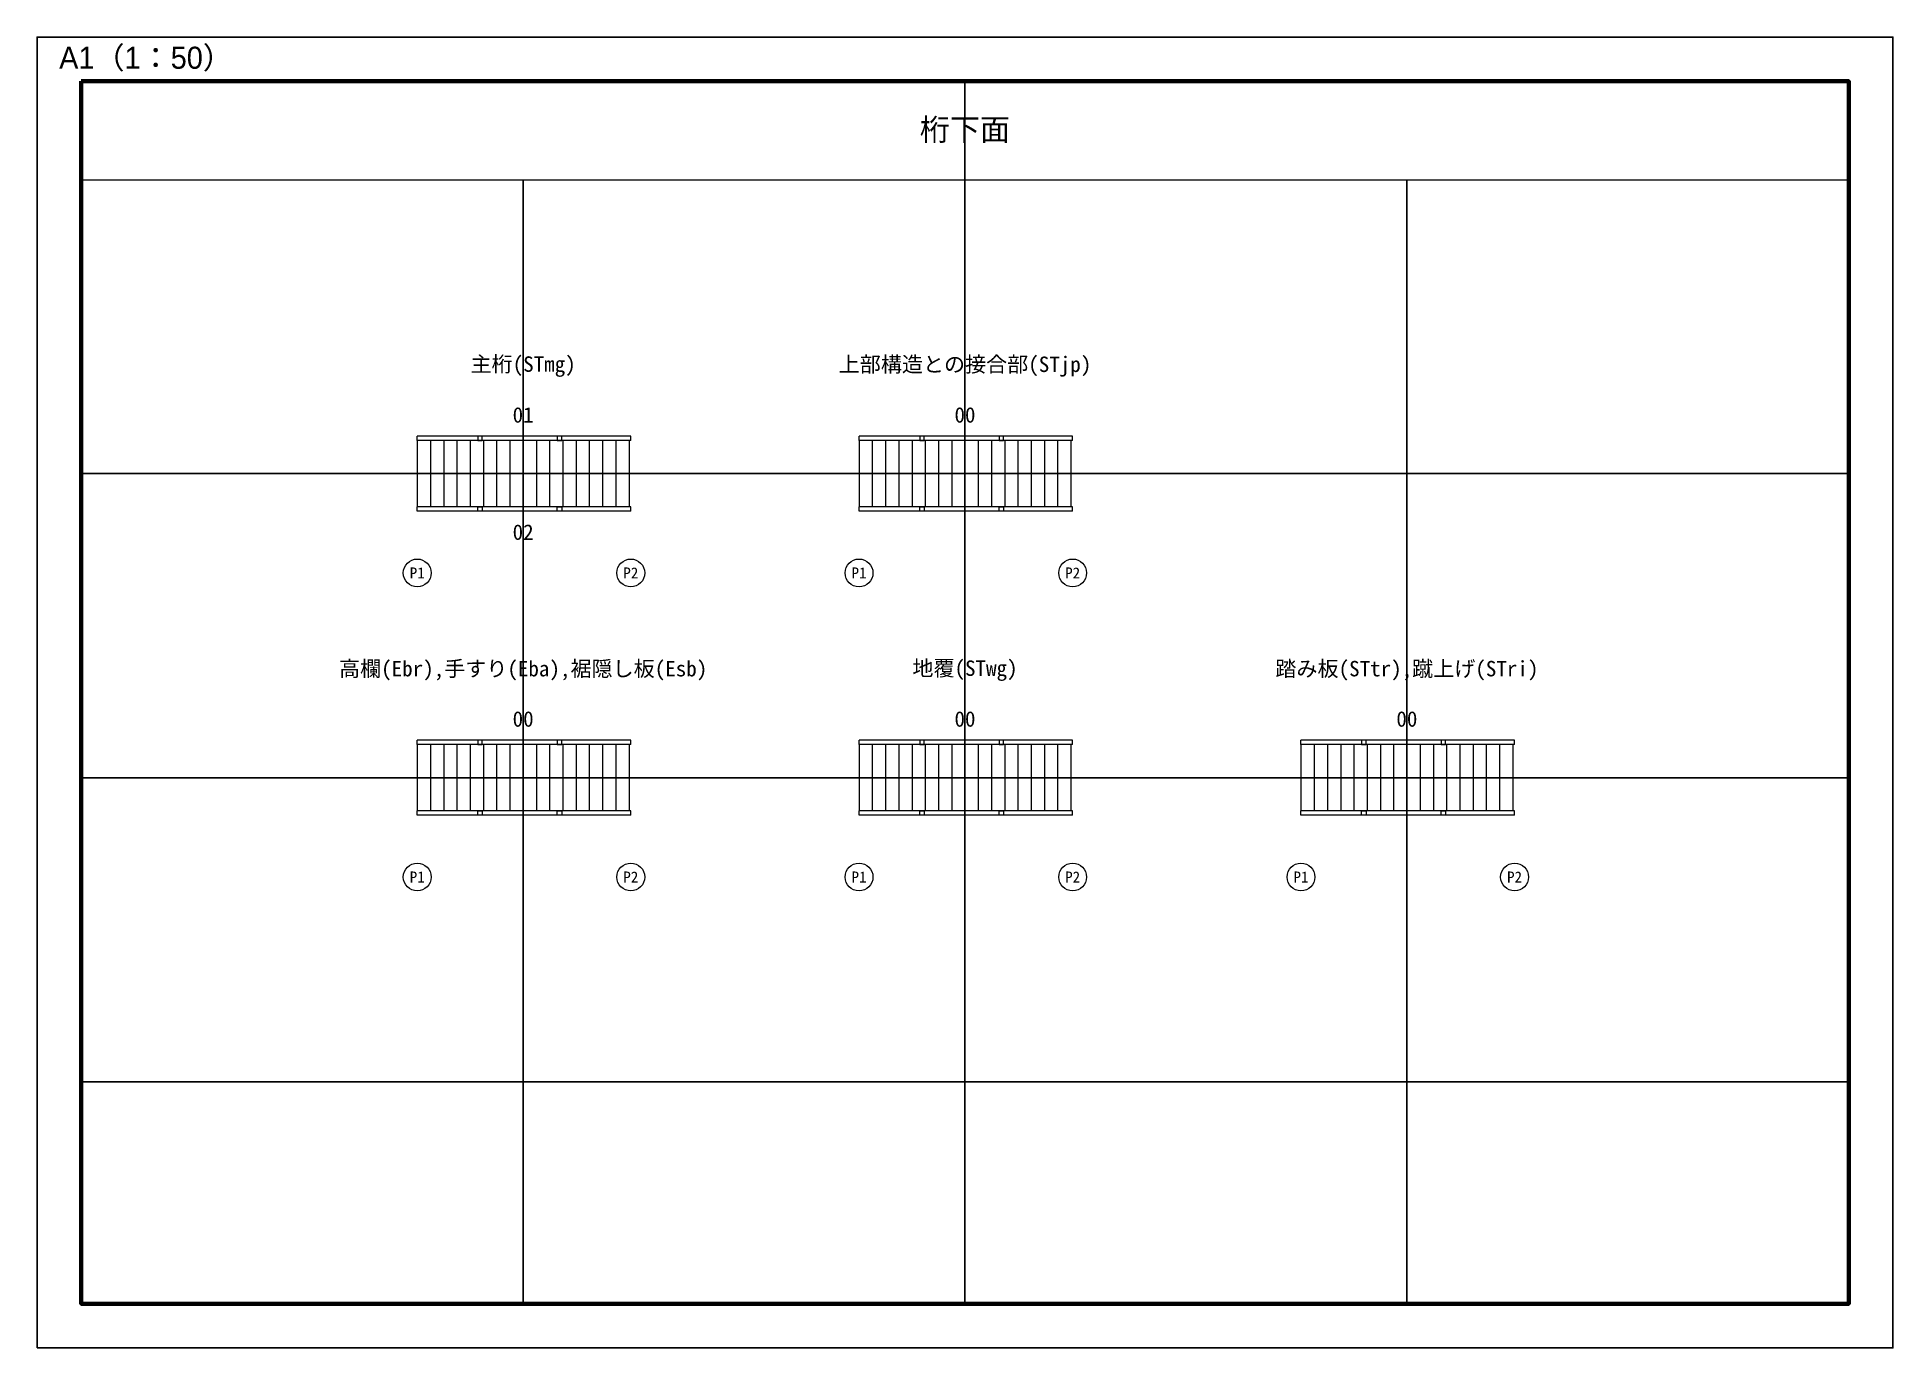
# Model space of a CAD drawing. Header units: millimetres. Extents: x 1420435 to 1630685, y -90750 to 107450.
# Drawn here: x 1462485 to 1504535, y 77750 to 107450 of the extents above; entities that cross this region are included whole.
import ezdxf
from ezdxf.enums import TextEntityAlignment as Align

# ---------------------------------------------------------------- set-up
doc = ezdxf.new("R2010")
doc.units = ezdxf.units.MM
doc.layers.get('Defpoints').update_dxf_attribs({"color": 4})
for name, color, linetype, lineweight in [('D-MTR-FRAM', 7, 'Continuous', 13), ('D-STR', 1, 'Continuous', 13), ('D-STR-TXT', 7, 'Continuous', 13), ('D-TTL', 2, 'Continuous', 140)]:
    doc.layers.add(name, color=color, linetype=linetype, lineweight=lineweight)
doc.styles.add('MS ゴシック', font='MS Gothic.ttf')
doc.styles.add('MSゴシック', font='MS Gothic.ttf')

msp = doc.modelspace()

# ---------------------------------------------------------------- texts
at = {"layer": 'D-STR-TXT', "style": 'MSゴシック'}
for s, p in [('主桁(STmg)', (1473498, 100009)), ('上部構造との接合部(STjp)', (1483510, 100009)), ('01', (1473498, 98887)), ('00', (1483510, 98887)), ('02', (1473498, 96231)), ('高欄(Ebr),手すり(Eba),裾隠し板(Esb)', (1473498, 93119)), ('地覆(STwg)', (1483510, 93119)), ('踏み板(STtr),蹴上げ(STri)', (1493523, 93119)), ('00', (1473498, 91997)), ('00', (1483510, 91997)), ('00', (1493523, 91997))]:
    msp.add_text(s, height=350, dxfattribs=at).set_placement(p, align=Align.MIDDLE)
at = {"layer": 'D-STR-TXT', "insert": (1483510, 105329), "char_height": 500, "attachment_point": 5, "style": 'MS ゴシック'}
msp.add_mtext('{\\fMS PGothic|b0|i0|c128|p50;桁下面}', dxfattribs=at)
at = {"layer": 'D-STR-TXT', "char_height": 250, "attachment_point": 5, "style": 'MSゴシック'}
for s, insert in [('P1', (1471098, 95309)), ('P2', (1475938, 95309)), ('P1', (1481110, 95309)), ('P2', (1485950, 95309)), ('P1', (1471098, 88419)), ('P2', (1475938, 88419)), ('P1', (1481110, 88419)), ('P2', (1485950, 88419)), ('P1', (1491123, 88419)), ('P2', (1495963, 88419))]:
    msp.add_mtext_dynamic_manual_height_columns(s, width=7776.97, gutter_width=42.9, heights=[0], dxfattribs=dict(at, insert=insert))
at = {"layer": 'Defpoints', "insert": (1462985, 106950), "char_height": 500, "attachment_point": 4, "style": 'MS ゴシック'}
msp.add_mtext('{\\fMS PGothic|b0|i0|c128|p50;A1（1：50）}', dxfattribs=at)

# ---------------------------------------------------------------- linework, layer by layer
at = {"layer": 'D-MTR-FRAM'}
msp.add_lwpolyline([(1463485, 104208), (1463485, 78750), (1503535, 78750), (1503535, 104208)], close=True, dxfattribs=at)
at = {"layer": 'D-STR'}
for p, q in [((1475938, 98409), (1471098, 98409)), ((1471098, 98309), (1471098, 98409)), ((1475938, 98309), (1475938, 98409)), ((1475938, 98309), (1471098, 98309)), ((1485910, 98309), (1485910, 96809)), ((1475938, 96809), (1471098, 96809)), ((1471098, 96709), (1471098, 96809)), ((1475938, 96709), (1475938, 96809)), ((1475938, 96709), (1471098, 96709)), ((1475938, 91519), (1471098, 91519)), ((1471098, 91419), (1471098, 91519)), ((1475938, 91419), (1471098, 91419)), ((1475938, 91419), (1475938, 91519)), ((1485950, 91419), (1481110, 91419)), ((1495963, 91419), (1491123, 91419)), ((1491123, 91419), (1491123, 89919)), ((1491423, 91419), (1491423, 89919)), ((1491723, 91419), (1491723, 89919)), ((1492023, 91419), (1492023, 89919)), ((1492323, 91419), (1492323, 89919)), ((1492623, 91419), (1492623, 89919)), ((1492923, 91419), (1492923, 89919)), ((1493223, 91419), (1493223, 89919)), ((1493523, 91419), (1493523, 89919)), ((1493823, 91419), (1493823, 89919)), ((1494123, 91419), (1494123, 89919)), ((1494423, 91419), (1494423, 89919)), ((1494723, 91419), (1494723, 89919)), ((1495023, 91419), (1495023, 89919)), ((1495323, 91419), (1495323, 89919)), ((1495623, 91419), (1495623, 89919)), ((1495923, 91419), (1495923, 89919)), ((1475938, 89919), (1471098, 89919)), ((1471098, 89819), (1471098, 89919)), ((1475938, 89819), (1471098, 89819)), ((1475938, 89819), (1475938, 89919)), ((1485950, 89919), (1481110, 89919)), ((1495963, 89919), (1491123, 89919))]:
    msp.add_line(p, q, dxfattribs=at)
at = {"layer": 'D-STR', "color": 0}
for p, q in [((1485950, 98409), (1481110, 98409)), ((1481110, 98309), (1481110, 98409)), ((1485950, 98309), (1485950, 98409)), ((1471098, 98309), (1471098, 96809)), ((1471398, 98309), (1471398, 96809)), ((1471698, 98309), (1471698, 96809)), ((1471998, 98309), (1471998, 96809)), ((1472298, 98309), (1472298, 96809)), ((1472598, 98309), (1472598, 96809)), ((1472898, 98309), (1472898, 96809)), ((1473198, 98309), (1473198, 96809)), ((1473498, 98309), (1473498, 96809)), ((1473798, 98309), (1473798, 96809)), ((1474098, 98309), (1474098, 96809)), ((1474398, 98309), (1474398, 96809)), ((1474698, 98309), (1474698, 96809)), ((1474998, 98309), (1474998, 96809)), ((1475298, 98309), (1475298, 96809)), ((1475598, 98309), (1475598, 96809)), ((1475898, 98309), (1475898, 96809)), ((1485950, 98309), (1481110, 98309)), ((1481110, 98309), (1481110, 96809)), ((1481410, 98309), (1481410, 96809)), ((1481710, 98309), (1481710, 96809)), ((1482010, 98309), (1482010, 96809)), ((1482310, 98309), (1482310, 96809)), ((1482610, 98309), (1482610, 96809)), ((1482910, 98309), (1482910, 96809)), ((1483210, 98309), (1483210, 96809)), ((1483510, 98309), (1483510, 96809)), ((1483810, 98309), (1483810, 96809)), ((1484110, 98309), (1484110, 96809)), ((1484410, 98309), (1484410, 96809)), ((1484710, 98309), (1484710, 96809)), ((1485010, 98309), (1485010, 96809)), ((1485310, 98309), (1485310, 96809)), ((1485610, 98309), (1485610, 96809)), ((1485950, 96809), (1481110, 96809)), ((1481110, 96709), (1481110, 96809)), ((1485950, 96709), (1485950, 96809)), ((1485950, 96709), (1481110, 96709)), ((1471098, 91419), (1471098, 89919)), ((1471398, 91419), (1471398, 89919)), ((1471698, 91419), (1471698, 89919)), ((1471998, 91419), (1471998, 89919)), ((1472298, 91419), (1472298, 89919)), ((1472598, 91419), (1472598, 89919)), ((1472898, 91419), (1472898, 89919)), ((1473198, 91419), (1473198, 89919)), ((1473498, 91419), (1473498, 89919)), ((1473798, 91419), (1473798, 89919)), ((1474098, 91419), (1474098, 89919)), ((1474398, 91419), (1474398, 89919)), ((1474698, 91419), (1474698, 89919)), ((1474998, 91419), (1474998, 89919)), ((1475298, 91419), (1475298, 89919)), ((1475598, 91419), (1475598, 89919)), ((1475898, 91419), (1475898, 89919)), ((1485950, 91519), (1481110, 91519)), ((1481110, 91419), (1481110, 91519)), ((1481110, 91419), (1481110, 89919)), ((1481410, 91419), (1481410, 89919)), ((1481710, 91419), (1481710, 89919)), ((1482010, 91419), (1482010, 89919)), ((1482310, 91419), (1482310, 89919)), ((1482610, 91419), (1482610, 89919)), ((1482910, 91419), (1482910, 89919)), ((1483210, 91419), (1483210, 89919)), ((1483510, 91419), (1483510, 89919)), ((1483810, 91419), (1483810, 89919)), ((1484110, 91419), (1484110, 89919)), ((1484410, 91419), (1484410, 89919)), ((1484710, 91419), (1484710, 89919)), ((1485010, 91419), (1485010, 89919)), ((1485310, 91419), (1485310, 89919)), ((1485610, 91419), (1485610, 89919)), ((1485910, 91419), (1485910, 89919)), ((1485950, 91419), (1485950, 91519)), ((1495963, 91519), (1491123, 91519)), ((1491123, 91419), (1491123, 91519)), ((1495963, 91419), (1495963, 91519)), ((1481110, 89819), (1481110, 89919)), ((1485950, 89819), (1481110, 89819)), ((1485950, 89819), (1485950, 89919)), ((1491123, 89819), (1491123, 89919)), ((1495963, 89819), (1491123, 89819)), ((1495963, 89819), (1495963, 89919))]:
    msp.add_line(p, q, dxfattribs=at)
for points in [[(1472473, 98309), (1472573, 98309), (1472573, 98409), (1472473, 98409)], [(1474273, 98309), (1474373, 98309), (1474373, 98409), (1474273, 98409)], [(1482485, 98309), (1482585, 98309), (1482585, 98409), (1482485, 98409)], [(1484285, 98309), (1484385, 98309), (1484385, 98409), (1484285, 98409)], [(1472473, 96809), (1472573, 96809), (1472573, 96709), (1472473, 96709)], [(1474273, 96809), (1474373, 96809), (1474373, 96709), (1474273, 96709)], [(1482485, 96809), (1482585, 96809), (1482585, 96709), (1482485, 96709)], [(1484285, 96809), (1484385, 96809), (1484385, 96709), (1484285, 96709)], [(1482485, 91419), (1482585, 91419), (1482585, 91519), (1482485, 91519)], [(1484285, 91419), (1484385, 91419), (1484385, 91519), (1484285, 91519)], [(1492498, 91419), (1492598, 91419), (1492598, 91519), (1492498, 91519)], [(1494298, 91419), (1494398, 91419), (1494398, 91519), (1494298, 91519)], [(1482485, 89919), (1482585, 89919), (1482585, 89819), (1482485, 89819)], [(1484285, 89919), (1484385, 89919), (1484385, 89819), (1484285, 89819)], [(1492498, 89919), (1492598, 89919), (1492598, 89819), (1492498, 89819)], [(1494298, 89919), (1494398, 89919), (1494398, 89819), (1494298, 89819)]]:
    msp.add_lwpolyline(points, close=True, dxfattribs=at)
at = {"layer": 'D-STR'}
for points in [[(1472473, 91419), (1472573, 91419), (1472573, 91519), (1472473, 91519)], [(1474273, 91419), (1474373, 91419), (1474373, 91519), (1474273, 91519)], [(1472473, 89919), (1472573, 89919), (1472573, 89819), (1472473, 89819)], [(1474273, 89919), (1474373, 89919), (1474373, 89819), (1474273, 89819)]]:
    msp.add_lwpolyline(points, close=True, dxfattribs=at)
at = {"layer": 'D-STR-TXT'}
for centre in [(1471098, 95309), (1475938, 95309), (1481110, 95309), (1485950, 95309), (1471098, 88419), (1475938, 88419), (1481110, 88419), (1485950, 88419), (1491123, 88419), (1495963, 88419)]:
    msp.add_circle(centre, 315, dxfattribs=at)
at = {"layer": 'D-TTL', "linetype": 'Continuous'}
msp.add_lwpolyline([(1463485, 106450), (1503535, 106450), (1503535, 78750), (1463485, 78750)], close=True, dxfattribs=at)
at = {"layer": 'Defpoints'}
for p, q in [((1483510, 104208), (1483510, 106450)), ((1473498, 78750), (1473498, 104208)), ((1483510, 78750), (1483510, 104208)), ((1493523, 78750), (1493523, 104208)), ((1503535, 97559), (1463485, 97559)), ((1503535, 90669), (1463485, 90669)), ((1503535, 83779), (1463485, 83779))]:
    msp.add_line(p, q, dxfattribs=at)
at = {"layer": 'Defpoints', "linetype": 'Continuous'}
msp.add_lwpolyline([(1462485, 77750), (1504535, 77750), (1504535, 107450), (1462485, 107450)], close=True, dxfattribs=at)

msp.set_redraw_order([(e.dxf.handle, doc.entitydb.next_handle()) for e in msp.query("TEXT MTEXT ATTDEF DIMENSION ARC_DIMENSION")])  # texts and dimensions are drawn at this point

doc.saveas('drawing.dxf')
